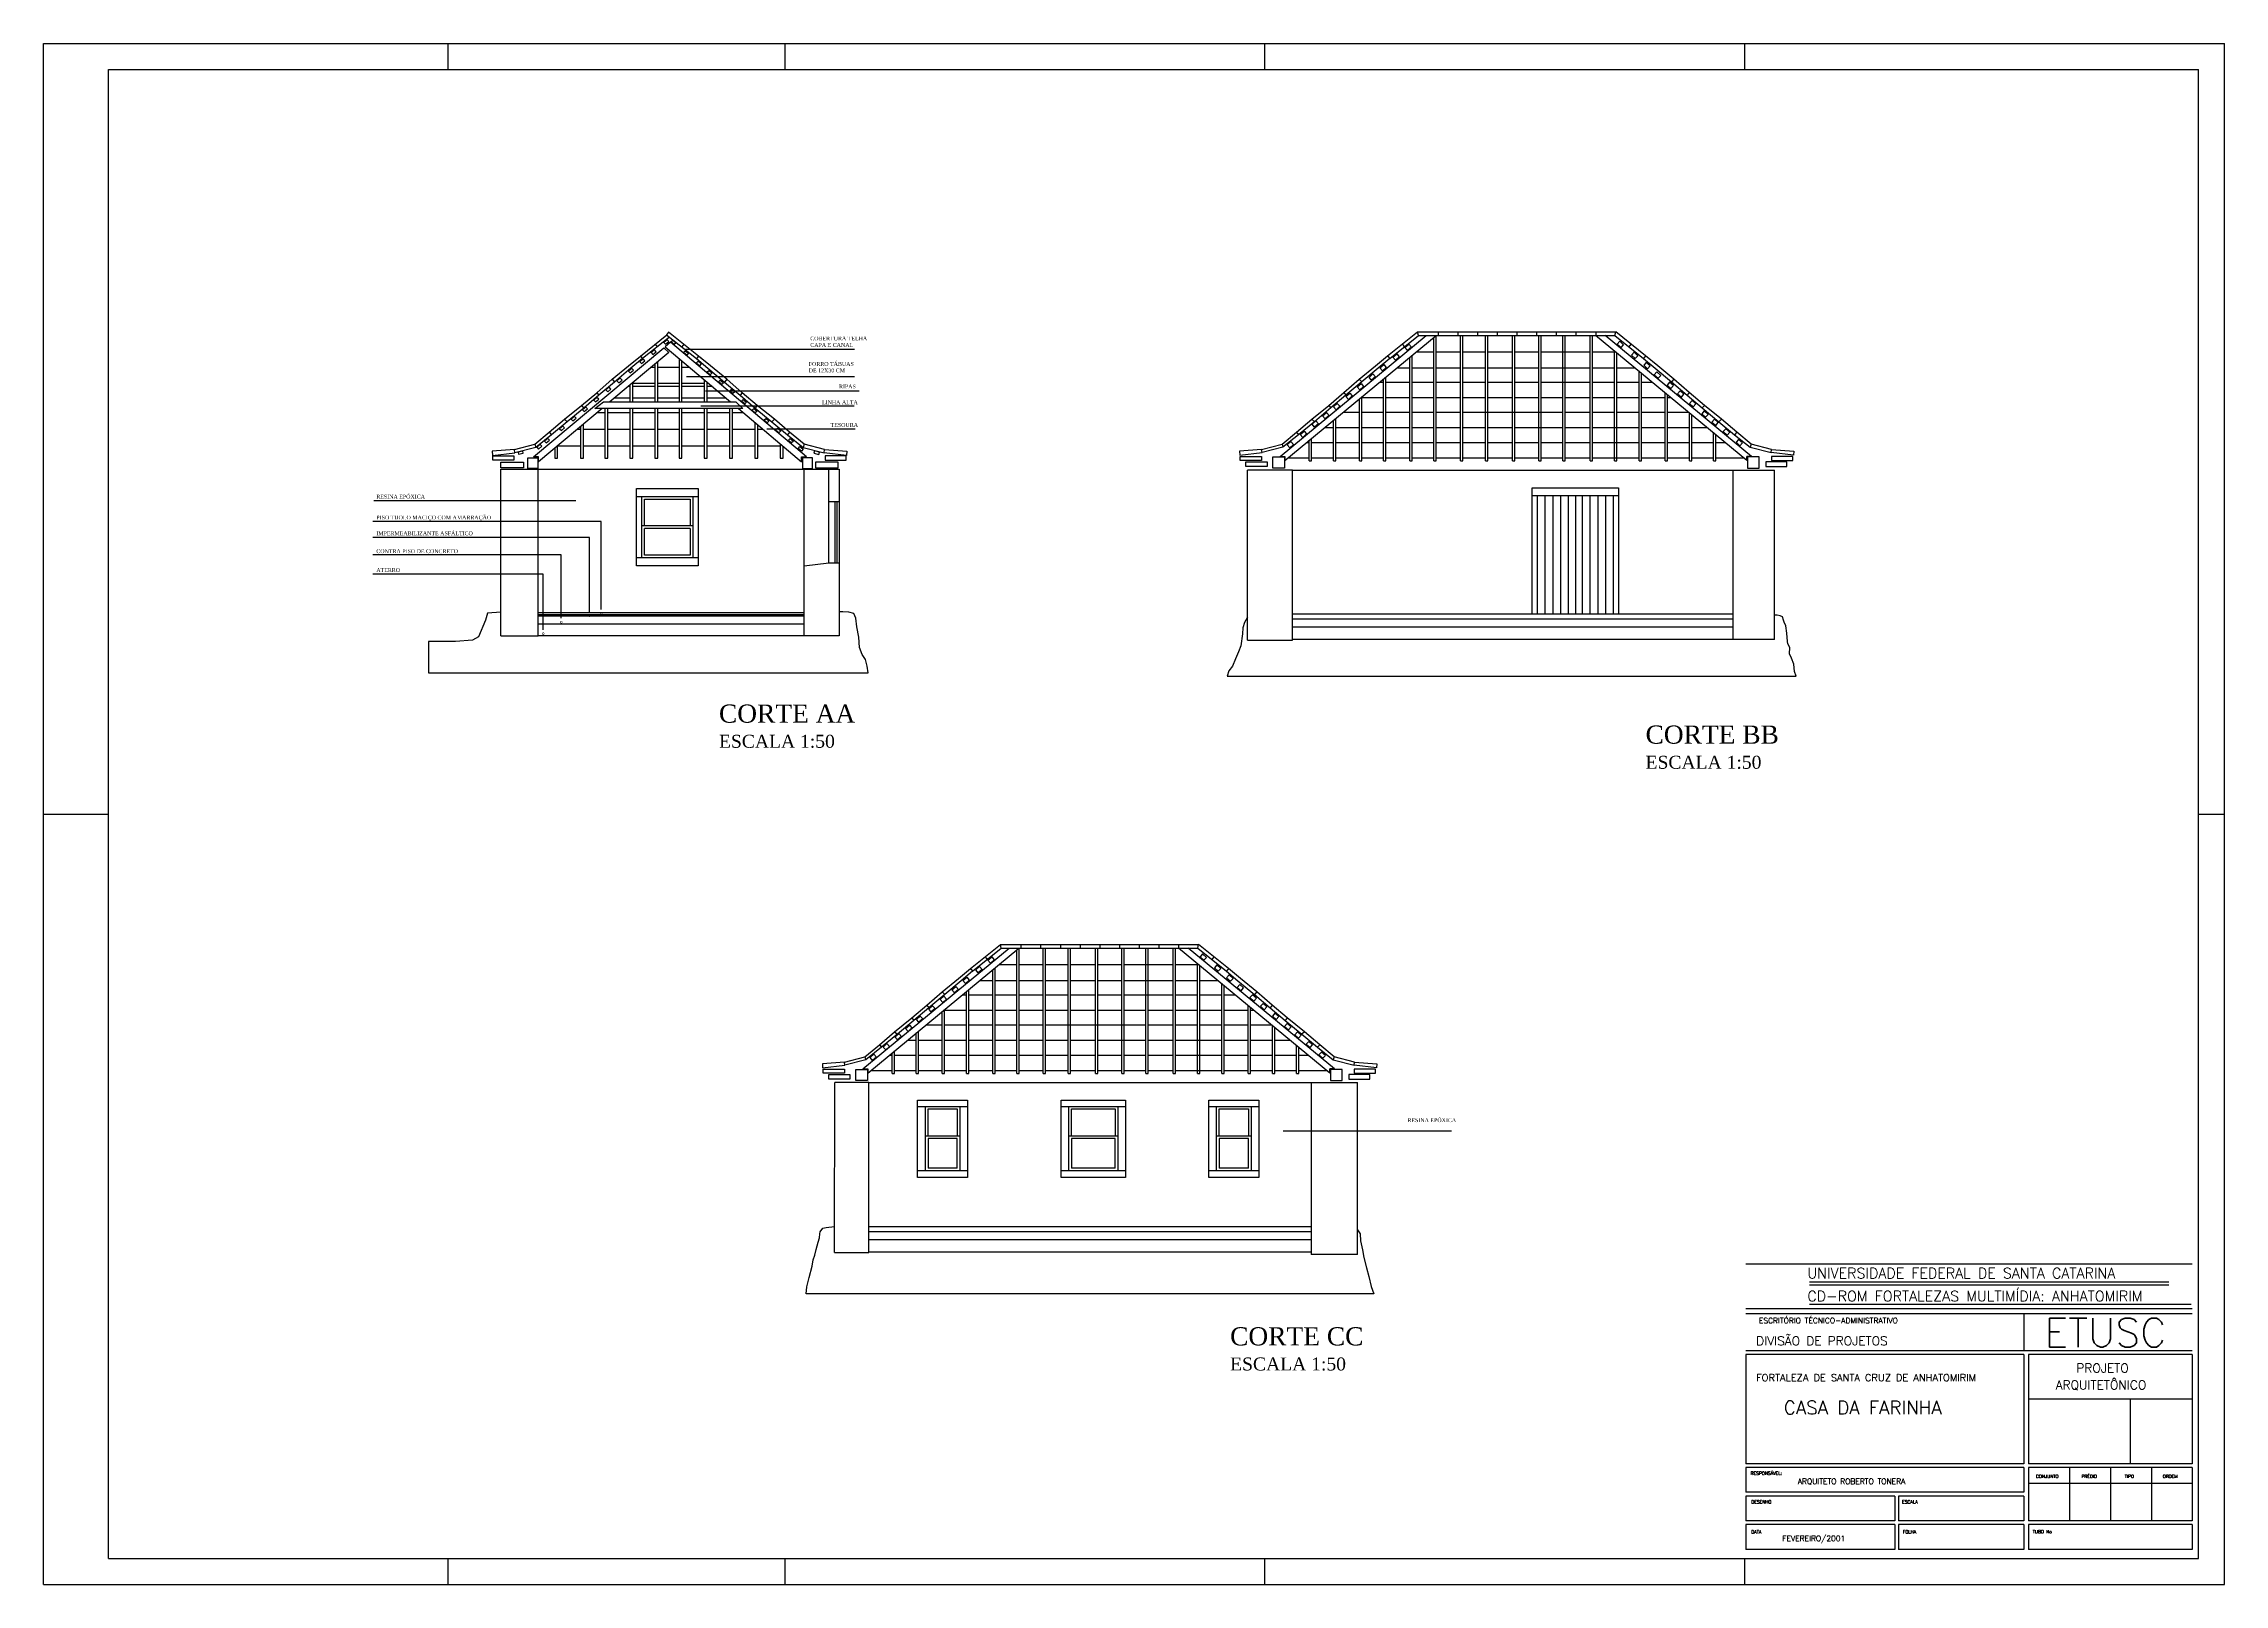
# Model space of a CAD drawing. Extents: x -1236 to 1911, y -280 to 323.
# Drawn here: x -53 to 788, y -271 to 323 of the extents above; entities that cross this region are included whole.
import ezdxf

# ---------------------------------------------------------------- set-up
doc = ezdxf.new("R2010")
doc.units = 0
doc.header["$MEASUREMENT"] = 0
doc.layers.get('0').update_dxf_attribs({"linetype": 'CONTINUOUS'})
for name, color, linetype in [('COBERTURA', 2, 'CONTINUOUS'), ('COTAS', 1, 'CONTINUOUS'), ('ESQUADRIAS', 2, 'CONTINUOUS'), ('MARGEMINT', 6, 'CONTINUOUS'), ('MARGEMTEXT', 1, 'CONTINUOUS'), ('MARGEXT', 2, 'CONTINUOUS'), ('MARGINT', 6, 'CONTINUOUS'), ('PAREDE', 1, 'CONTINUOUS'), ('PISO', 1, 'CONTINUOUS'), ('TEXT1', 3, 'CONTINUOUS'), ('TEXT2', 6, 'CONTINUOUS'), ('TEXTOS', 3, 'CONTINUOUS')]:
    doc.layers.add(name, color=color, linetype=linetype)
doc.styles.add('ROMANS', font='romans')
doc.dimstyles.get("Standard").update_dxf_attribs({"dimtxt": 0.18, "dimasz": 0.18, "dimexe": 0.18, "dimexo": 0.0625, "dimgap": 0.09, "dimtad": 0, "dimtih": 1, "dimtoh": 1, "dimdec": 4, "dimzin": 0, "dimtxsty": 'STANDARD', "dimcen": 0.09, "dimazin": 3, "dimtfac": 1, "dimtdec": 4, "dimtofl": 0, "dimtmove": 0, "dimatfit": 3, "dimtolj": 1, "dimtzin": 0})

# ---------------------------------------------------------------- blocks, each defined once
blk = doc.blocks.new('_DOTSMALL')
at = {"color": 0, "linetype": 'BYBLOCK', "const_width": 0.5}
blk.add_lwpolyline([(-0.0625, 0, 1), (0.0625, 0, 1)], format="xyb", close=True, dxfattribs=at)

msp = doc.modelspace()

# ---------------------------------------------------------------- linework, layer by layer
at = {"layer": 'COBERTURA', "color": 2}
for p, q in [((177.134163, 202.561327), (187.314985, 210.69496)), ((188.014679, 211.794922), (187.204398, 210.78356)), ((187.204398, 210.78356), (198.733355, 201.546808)), ((199.572316, 202.561327), (188.014679, 211.794922)), ((423.824208, 163.880229), (480.218642, 210.444932)), ((425.661272, 162.284689), (483.988063, 210.444932)), ((465.287315, 202.611337), (476.844952, 211.844932)), ((603.815023, 162.284689), (545.488232, 210.444932)), ((605.652087, 163.880229), (549.257653, 210.444932)), ((564.814952, 202.611337), (553.257315, 211.844932)), ((188.35324, 209.863132), (177.973125, 201.546808)), ((182.786318, 207.07693), (183.603115, 206.057435)), ((193.920162, 207.07693), (193.103364, 206.057435)), ((470.939469, 207.12694), (471.756267, 206.107445)), ((559.162798, 207.12694), (558.346, 206.107445)), ((142.002085, 173.146638), (147.86581, 178.159511)), ((148.925556, 177.189102), (142.841046, 172.176229)), ((147.86581, 178.159511), (154.489205, 183.496759)), ((147.86581, 178.159511), (148.925556, 177.189102)), ((155.284012, 182.482243), (148.925556, 177.189102)), ((154.489205, 183.496759), (155.284012, 182.482243)), ((159.609251, 182.309631), (162.942324, 184.878155)), ((216.652407, 182.309631), (159.609251, 182.309631)), ((162.942324, 184.878155), (213.985947, 184.878155)), ((213.985947, 184.878155), (216.652407, 182.309631)), ((222.217274, 183.496759), (221.422467, 182.482243)), ((221.422467, 182.482243), (227.780923, 177.189102)), ((228.84067, 178.159511), (222.217274, 183.496759)), ((228.84067, 178.159511), (227.780923, 177.189102)), ((227.780923, 177.189102), (233.865433, 172.176229)), ((234.704395, 173.146638), (228.84067, 178.159511)), ((430.155236, 173.196648), (436.018961, 178.209522)), ((437.078708, 177.239112), (430.994198, 172.226239)), ((436.018961, 178.209522), (442.642357, 183.54677)), ((436.018961, 178.209522), (437.078708, 177.239112)), ((443.437164, 182.532254), (437.078708, 177.239112)), ((442.642357, 183.54677), (443.437164, 182.532254)), ((587.45991, 183.54677), (586.665103, 182.532254)), ((586.665103, 182.532254), (593.023559, 177.239112)), ((594.083306, 178.209522), (587.45991, 183.54677)), ((594.083306, 178.209522), (593.023559, 177.239112)), ((593.023559, 177.239112), (599.108069, 172.226239)), ((599.94703, 173.196648), (594.083306, 178.209522)), ((128.578681, 166.486103), (136.438436, 168.559249)), ((136.438436, 168.559249), (142.002085, 173.146638)), ((136.438436, 168.559249), (136.791685, 167.324182)), ((142.841046, 172.176229), (136.791685, 167.324182)), ((142.002085, 173.146638), (142.841046, 172.176229)), ((234.704395, 173.146638), (233.865433, 172.176229)), ((233.865433, 172.176229), (239.914795, 167.324182)), ((240.268044, 168.559249), (234.704395, 173.146638)), ((240.268044, 168.559249), (239.914795, 167.324182)), ((248.127799, 166.486103), (240.268044, 168.559249)), ((416.731832, 166.536113), (424.591587, 168.609259)), ((424.591587, 168.609259), (430.155236, 173.196648)), ((424.591587, 168.609259), (424.944836, 167.374192)), ((430.994198, 172.226239), (424.944836, 167.374192)), ((430.155236, 173.196648), (430.994198, 172.226239)), ((599.94703, 173.196648), (599.108069, 172.226239)), ((599.108069, 172.226239), (605.157431, 167.374192)), ((605.51068, 168.609259), (599.94703, 173.196648)), ((605.51068, 168.609259), (605.157431, 167.374192)), ((613.370435, 166.536113), (605.51068, 168.609259)), ((128.578681, 166.486103), (120.012428, 165.868568)), ((120.012428, 165.868568), (120.100737, 164.236517)), ((120.100737, 164.236517), (128.711144, 165.295146)), ((128.711144, 165.295146), (128.578681, 166.486103)), ((136.791685, 167.324182), (128.711144, 165.295146)), ((239.914795, 167.324182), (247.995335, 165.295146)), ((247.995335, 165.295146), (248.127799, 166.486103)), ((256.605742, 164.236517), (247.995335, 165.295146)), ((248.127799, 166.486103), (256.694052, 165.868568)), ((256.694052, 165.868568), (256.605742, 164.236517)), ((416.731832, 166.536113), (408.165579, 165.918578)), ((408.165579, 165.918578), (408.253889, 164.286527)), ((408.253889, 164.286527), (416.864296, 165.345157)), ((416.864296, 165.345157), (416.731832, 166.536113)), ((424.944836, 167.374192), (416.864296, 165.345157)), ((423.824208, 163.880229), (425.661272, 163.880229)), ((425.661272, 163.880229), (425.661272, 162.284689)), ((603.815023, 162.284689), (603.815023, 163.880229)), ((605.652087, 163.880229), (603.815023, 163.880229)), ((605.157431, 167.374192), (613.237971, 165.345157)), ((613.237971, 165.345157), (613.370435, 166.536113)), ((621.848378, 164.286527), (613.237971, 165.345157)), ((613.370435, 166.536113), (621.936688, 165.918578)), ((621.936688, 165.918578), (621.848378, 164.286527)), ((304.441746, -33.570744), (315.999383, -24.337149)), ((403.969383, -33.570744), (392.411746, -24.337149)), ((262.978639, -72.301852), (319.373073, -25.737149)), ((264.815703, -73.897392), (323.142494, -25.737149)), ((310.0939, -29.055141), (310.910698, -30.074636)), ((442.969454, -73.897392), (384.642663, -25.737149)), ((444.806518, -72.301852), (388.412084, -25.737149)), ((398.317229, -29.055141), (397.500431, -30.074636)), ((269.309668, -62.985433), (275.173392, -57.972559)), ((275.173392, -57.972559), (281.796788, -52.635311)), ((275.173392, -57.972559), (276.233139, -58.942969)), ((282.591595, -53.649827), (276.233139, -58.942969)), ((281.796788, -52.635311), (282.591595, -53.649827)), ((426.614341, -52.635311), (425.819534, -53.649827)), ((425.819534, -53.649827), (432.17799, -58.942969)), ((433.237737, -57.972559), (426.614341, -52.635311)), ((433.237737, -57.972559), (432.17799, -58.942969)), ((439.101462, -62.985433), (433.237737, -57.972559)), ((263.746018, -67.572822), (269.309668, -62.985433)), ((270.148629, -63.955842), (264.099267, -68.807889)), ((269.309668, -62.985433), (270.148629, -63.955842)), ((276.233139, -58.942969), (270.148629, -63.955842)), ((432.17799, -58.942969), (438.2625, -63.955842)), ((439.101462, -62.985433), (438.2625, -63.955842)), ((438.2625, -63.955842), (444.311862, -68.807889)), ((444.665111, -67.572822), (439.101462, -62.985433)), ((255.886263, -69.645968), (247.32001, -70.263503)), ((247.32001, -70.263503), (247.40832, -71.895554)), ((247.40832, -71.895554), (256.018727, -70.836925)), ((255.886263, -69.645968), (263.746018, -67.572822)), ((256.018727, -70.836925), (255.886263, -69.645968)), ((264.099267, -68.807889), (256.018727, -70.836925)), ((262.978639, -72.301852), (264.815703, -72.301852)), ((263.746018, -67.572822), (264.099267, -68.807889)), ((264.815703, -72.301852), (264.815703, -73.897392)), ((444.806518, -72.301852), (442.969454, -72.301852)), ((442.969454, -73.897392), (442.969454, -72.301852)), ((444.665111, -67.572822), (444.311862, -68.807889)), ((444.311862, -68.807889), (452.392402, -70.836925)), ((452.524866, -69.645968), (444.665111, -67.572822)), ((452.392402, -70.836925), (452.524866, -69.645968)), ((461.002809, -71.895554), (452.392402, -70.836925)), ((452.524866, -69.645968), (461.091119, -70.263503)), ((461.091119, -70.263503), (461.002809, -71.895554))]:
    msp.add_line(p, q, dxfattribs=at)
at = {"layer": 'COBERTURA', "color": 1}
for p, q in [((200.517292, 201.788161), (200.517292, 201.937066)), ((182.729751, 199.38251), (182.729751, 184.878155)), ((183.838028, 184.878155), (183.838028, 200.310847)), ((192.035194, 201.638543), (192.035194, 184.878155)), ((193.143471, 184.878155), (193.143471, 200.703643)), ((201.504878, 200.980132), (201.504878, 201.131003)), ((173.058034, 191.281096), (173.058034, 184.878155)), ((174.166311, 184.878155), (174.166311, 192.209432)), ((201.797301, 193.403603), (201.797301, 184.878155)), ((202.905577, 184.878155), (202.905577, 192.468703)), ((211.5095, 185.210762), (211.5095, 184.878155)), ((163.454217, 182.309631), (163.454217, 163.148074)), ((164.562494, 163.148074), (164.562494, 182.309631)), ((173.058034, 182.309631), (173.058034, 163.148074)), ((174.166311, 163.148074), (174.166311, 182.309631)), ((182.729751, 182.309631), (182.729751, 163.148074)), ((183.838028, 163.148074), (183.838028, 182.309631)), ((192.035194, 182.309631), (192.035194, 163.148074)), ((193.143471, 163.148074), (193.143471, 182.309631)), ((201.797301, 182.309631), (201.797301, 163.148074)), ((202.905577, 163.148074), (202.905577, 182.309631)), ((211.5095, 182.309631), (211.5095, 163.148074)), ((212.617777, 163.148074), (212.617777, 182.309631)), ((221.271606, 176.975822), (221.271606, 163.148074)), ((154.098864, 175.400141), (154.098864, 163.148074)), ((155.20714, 163.148074), (155.20714, 176.328477)), ((222.379883, 163.148074), (222.379883, 176.040922)), ((231.078909, 168.702756), (231.078909, 163.148074)), ((144.114291, 167.036666), (144.114291, 163.148074)), ((144.114291, 163.148074), (145.222568, 163.148074)), ((145.222568, 163.148074), (145.222568, 167.965002)), ((154.098864, 163.148074), (155.20714, 163.148074)), ((163.454217, 163.148074), (164.562494, 163.148074)), ((173.058034, 163.148074), (174.166311, 163.148074)), ((182.729751, 163.148074), (183.838028, 163.148074)), ((192.035194, 163.148074), (193.143471, 163.148074)), ((201.797301, 163.148074), (202.905577, 163.148074)), ((211.5095, 163.148074), (212.617777, 163.148074)), ((221.271606, 163.148074), (222.379883, 163.148074)), ((231.078909, 163.148074), (232.187186, 163.148074)), ((232.187186, 163.148074), (232.187186, 167.767856))]:
    msp.add_line(p, q, dxfattribs=at)
at = {"layer": 'COBERTURA', "color": 2}
for points in [[(466.126276, 201.596818), (477.17015, 210.444932), (552.932117, 210.444932), (563.975991, 201.596818)], [(477.17015, 210.444932), (476.844952, 211.844932)], [(476.844952, 211.844932), (553.257315, 211.844932)], [(484.880077, 210.444932), (484.880077, 211.844932)], [(492.480077, 210.444932), (492.480077, 211.844932)], [(500.080077, 210.444932), (500.080077, 211.844932)], [(507.680077, 210.444932), (507.680077, 211.844932)], [(515.280077, 210.444932), (515.280077, 211.844932)], [(522.880077, 210.444932), (522.880077, 211.844932)], [(530.480077, 210.444932), (530.480077, 211.844932)], [(538.080077, 210.444932), (538.080077, 211.844932)], [(545.680077, 210.444932), (545.680077, 211.844932)], [(552.932117, 210.444932), (553.280077, 211.844932)], [(172.497791, 198.76791), (177.134163, 202.561327), (177.973125, 201.546808), (173.513377, 197.841611)], [(204.208689, 198.76791), (199.572316, 202.561327), (198.733355, 201.546808), (203.193103, 197.841611)], [(460.650942, 198.81792), (465.287315, 202.611337), (466.126276, 201.596818), (461.666528, 197.891621)], [(569.451325, 198.81792), (564.814952, 202.611337), (563.975991, 201.596818), (568.435738, 197.891621)], [(160.295025, 188.422941), (166.211917, 193.627862), (167.183348, 192.525126), (161.089832, 187.408425)], [(166.211917, 193.627862), (172.497791, 198.76791)], [(173.513377, 197.841611), (167.183348, 192.525126)], [(203.193103, 197.841611), (209.523131, 192.525126)], [(210.494563, 193.627862), (204.208689, 198.76791)], [(216.411455, 188.422941), (210.494563, 193.627862), (209.523131, 192.525126), (215.616648, 187.408425)], [(448.448176, 188.472952), (454.365069, 193.677873), (455.3365, 192.575136), (449.242983, 187.458436)], [(454.365069, 193.677873), (460.650942, 198.81792)], [(461.666528, 197.891621), (455.3365, 192.575136)], [(568.435738, 197.891621), (574.765767, 192.575136)], [(575.737198, 193.677873), (569.451325, 198.81792)], [(581.65409, 188.472952), (575.737198, 193.677873), (574.765767, 192.575136), (580.859283, 187.458436)], [(154.489205, 183.496759), (160.295025, 188.422941), (161.089832, 187.408425), (155.284012, 182.482243)], [(222.217274, 183.496759), (216.411455, 188.422941), (215.616648, 187.408425), (221.422467, 182.482243)], [(442.642357, 183.54677), (448.448176, 188.472952), (449.242983, 187.458436), (443.437164, 182.532254)], [(587.45991, 183.54677), (581.65409, 188.472952), (580.859283, 187.458436), (586.665103, 182.532254)], [(428.679891, 158.614702), (614.480615, 158.614702), (614.480615, 158.614702)], [(315.999383, -24.337149), (392.411746, -24.337149)], [(316.324581, -25.737149), (315.999383, -24.337149)], [(324.034508, -25.737149), (324.034508, -24.337149)], [(331.634508, -25.737149), (331.634508, -24.337149)], [(339.234508, -25.737149), (339.234508, -24.337149)], [(346.834508, -25.737149), (346.834508, -24.337149)], [(354.434508, -25.737149), (354.434508, -24.337149)], [(362.034508, -25.737149), (362.034508, -24.337149)], [(369.634508, -25.737149), (369.634508, -24.337149)], [(377.234508, -25.737149), (377.234508, -24.337149)], [(384.834508, -25.737149), (384.834508, -24.337149)], [(392.086548, -25.737149), (392.434508, -24.337149)], [(299.805373, -37.364161), (304.441746, -33.570744), (305.280707, -34.585263), (300.82096, -38.29046)], [(305.280707, -34.585263), (316.324581, -25.737149), (392.086548, -25.737149), (403.130422, -34.585263)], [(408.605756, -37.364161), (403.969383, -33.570744), (403.130422, -34.585263), (407.59017, -38.29046)], [(293.5195, -42.504208), (299.805373, -37.364161)], [(300.82096, -38.29046), (294.490931, -43.606945)], [(407.59017, -38.29046), (413.920198, -43.606945)], [(414.891629, -42.504208), (408.605756, -37.364161)], [(281.796788, -52.635311), (287.602608, -47.709129), (288.397415, -48.723645), (282.591595, -53.649827)], [(287.602608, -47.709129), (293.5195, -42.504208), (294.490931, -43.606945), (288.397415, -48.723645)], [(420.808522, -47.709129), (414.891629, -42.504208), (413.920198, -43.606945), (420.013715, -48.723645)], [(426.614341, -52.635311), (420.808522, -47.709129), (420.013715, -48.723645), (425.819534, -53.649827)]]:
    msp.add_lwpolyline(points, dxfattribs=at)
at = {"layer": 'COBERTURA', "color": 1}
for points in [[(484.038869, 162.165013), (484.038869, 210.444932)], [(493.377744, 162.165013), (493.377744, 210.444932)], [(494.277744, 162.165013), (494.277744, 210.444932)], [(502.989752, 162.165013), (502.989752, 210.444932)], [(503.889752, 162.165013), (503.889752, 210.444932)], [(513.437325, 162.165013), (513.437325, 210.444932)], [(514.337325, 162.165013), (514.337325, 210.444932)], [(523.623959, 162.165013), (523.623959, 210.444932)], [(524.523959, 162.165013), (524.523959, 210.444932)], [(532.922529, 162.165013), (532.922529, 210.444932)], [(533.822529, 162.165013), (533.822529, 210.444932)], [(543.406749, 162.165013), (543.406749, 210.444932)], [(544.306749, 162.165013), (544.306749, 210.444932)], [(181.246849, 203.877057), (181.936756, 203.196073), (183.194863, 204.235678), (182.520062, 204.898282), (181.246849, 203.877057)], [(186.157688, 207.77372), (186.847595, 207.092736), (188.105702, 208.132341), (187.430901, 208.794945), (186.157688, 207.77372)], [(190.888587, 207.636189), (190.19868, 206.955206), (188.940573, 207.994811), (189.615374, 208.657415), (190.888587, 207.636189)], [(195.707633, 203.601996), (195.017726, 202.921013), (193.75962, 203.960618), (194.43442, 204.623222), (195.707633, 203.601996)], [(473.845756, 162.165013), (473.845756, 202.070461)], [(474.745756, 162.165013), (474.745756, 202.813588)], [(476.401953, 204.181106), (483.138869, 204.181106)], [(483.138869, 162.165013), (483.138869, 209.743755)], [(484.038869, 204.181106), (493.377744, 204.181106)], [(494.277744, 204.181106), (502.989752, 204.181106)], [(503.889752, 204.181106), (513.437325, 204.181106)], [(514.337325, 204.181106), (523.623959, 204.181106)], [(524.523959, 204.181106), (543.406749, 204.181106)], [(544.306749, 204.181106), (553.074342, 204.181106)], [(552.809798, 162.165013), (552.809798, 204.399538)], [(553.709798, 162.165013), (553.709798, 203.656411)], [(168.104882, 192.947384), (168.79479, 192.266401), (170.052896, 193.306006), (169.378095, 193.96861), (168.104882, 192.947384)], [(172.510868, 196.706517), (173.200775, 196.025534), (174.458882, 197.065139), (173.784081, 197.727743), (172.510868, 196.706517)], [(176.870957, 200.328122), (177.560864, 199.647139), (178.81897, 200.686743), (178.14417, 201.349348), (176.870957, 200.328122)], [(200.639546, 199.502578), (199.949639, 198.821595), (198.691532, 199.8612), (199.366333, 200.523804), (200.639546, 199.502578)], [(204.770159, 196.018504), (204.080252, 195.33752), (202.822145, 196.377125), (203.496946, 197.03973), (204.770159, 196.018504)], [(463.711359, 162.165013), (463.711359, 193.702523)], [(464.611359, 162.165013), (464.611359, 194.44565)], [(468.981244, 198.05385), (473.845756, 198.05385)], [(474.745756, 198.05385), (483.138869, 198.05385)], [(484.038869, 198.05385), (493.377744, 198.05385)], [(494.277744, 198.05385), (502.989752, 198.05385)], [(503.889752, 198.05385), (513.437325, 198.05385)], [(514.337325, 198.05385), (523.623959, 198.05385)], [(524.523959, 198.05385), (543.406749, 198.05385)], [(544.306749, 198.05385), (552.809798, 198.05385)], [(553.709798, 198.05385), (560.495051, 198.05385)], [(562.254432, 162.165013), (562.254432, 196.601135)], [(563.154432, 162.165013), (563.154432, 195.858008)], [(159.124657, 185.540072), (159.814564, 184.859088), (161.072671, 185.898693), (160.39787, 186.561298), (159.124657, 185.540072)], [(163.851914, 189.482576), (164.541821, 188.801593), (165.799927, 189.841198), (165.125127, 190.503802), (163.851914, 189.482576)], [(209.176144, 192.259371), (208.486237, 191.578387), (207.22813, 192.617992), (207.902931, 193.280597), (209.176144, 192.259371)], [(213.536233, 188.775296), (212.846326, 188.094313), (211.588219, 189.133917), (212.26302, 189.796522), (213.536233, 188.775296)], [(218.103266, 184.789877), (217.413359, 184.108893), (216.155252, 185.148498), (216.830053, 185.811103), (218.103266, 184.789877)], [(454.412789, 162.165013), (454.412789, 186.024723)], [(455.045967, 186.547536), (463.711359, 186.547536)], [(455.312789, 162.165013), (455.312789, 186.76785)], [(462.183549, 192.441015), (463.711359, 192.441015)], [(464.611359, 192.441015), (473.845756, 192.441015)], [(464.611359, 186.547536), (473.845756, 186.547536)], [(474.745756, 192.441015), (483.138869, 192.441015)], [(474.745756, 186.547536), (483.138869, 186.547536)], [(484.038869, 192.441015), (493.377744, 192.441015)], [(484.038869, 186.547536), (493.377744, 186.547536)], [(494.277744, 192.441015), (502.989752, 192.441015)], [(494.277744, 186.547536), (502.989752, 186.547536)], [(503.889752, 192.441015), (513.437325, 192.441015)], [(503.889752, 186.547536), (513.437325, 186.547536)], [(514.337325, 192.441015), (523.623959, 192.441015)], [(514.337325, 186.547536), (523.623959, 186.547536)], [(524.523959, 192.441015), (543.406749, 192.441015)], [(524.523959, 186.547536), (532.922529, 186.547536)], [(533.822529, 186.547536), (543.406749, 186.547536)], [(544.306749, 192.441015), (552.809798, 192.441015)], [(544.306749, 186.547536), (552.809798, 186.547536)], [(553.709798, 192.441015), (562.254432, 192.441015)], [(553.709798, 186.547536), (562.254432, 186.547536)], [(563.154432, 192.441015), (567.292746, 192.441015)], [(563.154432, 186.547536), (572.33659, 186.547536)], [(572.33659, 162.165013), (572.33659, 188.276329)], [(573.23659, 162.165013), (573.23659, 187.533202)], [(573.23659, 186.547536), (574.430328, 186.547536)], [(150.43721, 178.255293), (151.127117, 177.57431), (152.385224, 178.613914), (151.710423, 179.276519), (150.43721, 178.255293)], [(154.810464, 181.872624), (155.500371, 181.19164), (156.758478, 182.231245), (156.083677, 182.89385), (154.810464, 181.872624)], [(222.142086, 181.305802), (221.452179, 180.624819), (220.194073, 181.664423), (220.868873, 182.327028), (222.142086, 181.305802)], [(226.731654, 177.500826), (226.041747, 176.819842), (224.78364, 177.859447), (225.458441, 178.522052), (226.731654, 177.500826)], [(444.398721, 162.165013), (444.398721, 177.75614)], [(445.298721, 162.165013), (445.298721, 178.499267)], [(448.153359, 180.856332), (454.412789, 180.856332)], [(455.312789, 180.856332), (463.711359, 180.856332)], [(464.611359, 180.856332), (473.845756, 180.856332)], [(474.745756, 180.856332), (483.138869, 180.856332)], [(484.038869, 180.856332), (493.377744, 180.856332)], [(494.277744, 180.856332), (532.922529, 180.856332)], [(533.822529, 180.856332), (543.406749, 180.856332)], [(544.306749, 180.856332), (552.809798, 180.856332)], [(553.709798, 180.856332), (562.254432, 180.856332)], [(563.154432, 180.856332), (572.33659, 180.856332)], [(573.23659, 180.856332), (581.322936, 180.856332)], [(581.73964, 162.165013), (581.73964, 180.512262)], [(582.63964, 162.165013), (582.63964, 179.769134)], [(137.173358, 167.390483), (137.863265, 166.709499), (139.121372, 167.749104), (138.446571, 168.411709), (137.173358, 167.390483)], [(140.156578, 169.728479), (140.846485, 169.047496), (142.104591, 170.0871), (141.429791, 170.749705), (140.156578, 169.728479)], [(145.985328, 174.542004), (146.675235, 173.86102), (147.933342, 174.900625), (147.258541, 175.563229), (145.985328, 174.542004)], [(231.252652, 173.668782), (230.562745, 172.987798), (229.304638, 174.027403), (229.979439, 174.690008), (231.252652, 173.668782)], [(236.163488, 169.77212), (235.473581, 169.091137), (234.215474, 170.130742), (234.890275, 170.793346), (236.163488, 169.77212)], [(434.048138, 169.209697), (435.100151, 169.209697)], [(435.100151, 162.165013), (435.100151, 170.07834)], [(436.000151, 162.165013), (436.000151, 170.821467)], [(436.000151, 169.209697), (444.398721, 169.209697)], [(441.015778, 174.962855), (444.398721, 174.962855)], [(445.298721, 174.962855), (454.412789, 174.962855)], [(445.298721, 169.209697), (454.412789, 169.209697)], [(455.312789, 174.962855), (463.711359, 174.962855)], [(455.312789, 169.209697), (463.711359, 169.209697)], [(464.611359, 174.962855), (473.845756, 174.962855)], [(464.611359, 169.209697), (473.845756, 169.209697)], [(474.745756, 174.962855), (483.138869, 174.962855)], [(474.745756, 169.209697), (483.138869, 169.209697)], [(484.038869, 174.962855), (493.377744, 174.962855)], [(484.038869, 169.209697), (493.377744, 169.209697)], [(494.277744, 174.962855), (502.989752, 174.962855)], [(494.277744, 169.209697), (502.989752, 169.209697)], [(503.889752, 174.962855), (513.437325, 174.962855)], [(503.889752, 169.209697), (513.437325, 169.209697)], [(514.337325, 174.962855), (532.922529, 174.962855)], [(514.337325, 169.209697), (523.623959, 169.209697)], [(524.523959, 169.209697), (532.922529, 169.209697)], [(533.822529, 174.962855), (543.406749, 174.962855)], [(533.822529, 169.209697), (543.406749, 169.209697)], [(544.306749, 174.962855), (562.254432, 174.962855)], [(544.306749, 169.209697), (562.254432, 169.209697)], [(563.154432, 174.962855), (572.33659, 174.962855)], [(563.154432, 169.209697), (572.33659, 169.209697)], [(573.23659, 174.962855), (581.73964, 174.962855)], [(573.23659, 169.209697), (581.73964, 169.209697)], [(582.63964, 174.962855), (588.460517, 174.962855)], [(582.63964, 169.209697), (590.959721, 169.209697)], [(590.959721, 162.165013), (590.959721, 172.89927)], [(591.859721, 162.165013), (591.859721, 172.156143)], [(591.859721, 169.209697), (595.428157, 169.209697)], [(130.049399, 165.471089), (130.190006, 164.72206), (131.87726, 165.04976), (131.783523, 165.89242), (130.049399, 165.471089)], [(239.926933, 166.608947), (239.237026, 165.927964), (237.97892, 166.967569), (238.65372, 167.630173), (239.926933, 166.608947)], [(244.349407, 166.048552), (244.075617, 165.05502), (245.911443, 164.550747), (246.186818, 165.559295), (244.349407, 166.048552)], [(426.910558, 163.31622), (435.100151, 163.31622)], [(436.000151, 163.31622), (444.398721, 163.31622)], [(445.298721, 163.31622), (454.412789, 163.31622)], [(455.312789, 163.31622), (463.711359, 163.31622)], [(464.611359, 163.31622), (473.845756, 163.31622)], [(474.745756, 163.31622), (483.138869, 163.31622)], [(484.038869, 163.31622), (493.377744, 163.31622)], [(494.277744, 163.31622), (502.989752, 163.31622)], [(503.889752, 163.31622), (513.437325, 163.31622)], [(514.337325, 163.31622), (523.623959, 163.31622)], [(524.523959, 163.31622), (532.922529, 163.31622)], [(533.822529, 163.31622), (543.406749, 163.31622)], [(544.306749, 163.31622), (562.254432, 163.31622)], [(563.154432, 163.31622), (572.33659, 163.31622)], [(573.23659, 163.31622), (581.73964, 163.31622)], [(582.63964, 163.31622), (590.959721, 163.31622)], [(591.859721, 163.31622), (602.565737, 163.31622)], [(313.900187, -74.017068), (313.900187, -33.368493)], [(315.556385, -32.000975), (322.2933, -32.000975)], [(322.2933, -74.017068), (322.2933, -26.438326)], [(323.1933, -74.017068), (323.1933, -25.737149)], [(323.1933, -32.000975), (332.532175, -32.000975)], [(332.532175, -74.017068), (332.532175, -25.737149)], [(333.432175, -74.017068), (333.432175, -25.737149)], [(333.432175, -32.000975), (342.144183, -32.000975)], [(342.144183, -74.017068), (342.144183, -25.737149)], [(343.044183, -74.017068), (343.044183, -25.737149)], [(343.044183, -32.000975), (352.591756, -32.000975)], [(352.591756, -74.017068), (352.591756, -25.737149)], [(353.491756, -74.017068), (353.491756, -25.737149)], [(353.491756, -32.000975), (362.77839, -32.000975)], [(362.77839, -74.017068), (362.77839, -25.737149)], [(363.67839, -74.017068), (363.67839, -25.737149)], [(363.67839, -32.000975), (382.56118, -32.000975)], [(372.076961, -74.017068), (372.076961, -25.737149)], [(372.976961, -74.017068), (372.976961, -25.737149)], [(382.56118, -74.017068), (382.56118, -25.737149)], [(383.46118, -74.017068), (383.46118, -25.737149)], [(383.46118, -32.000975), (392.228773, -32.000975)], [(391.964229, -74.017068), (391.964229, -31.782543)], [(392.864229, -74.017068), (392.864229, -32.52567)], [(303.76579, -74.017068), (303.76579, -41.736431)], [(308.135675, -38.128231), (313.000187, -38.128231)], [(313.000187, -74.017068), (313.000187, -34.11162)], [(313.900187, -38.128231), (322.2933, -38.128231)], [(323.1933, -38.128231), (332.532175, -38.128231)], [(333.432175, -38.128231), (342.144183, -38.128231)], [(343.044183, -38.128231), (352.591756, -38.128231)], [(353.491756, -38.128231), (362.77839, -38.128231)], [(363.67839, -38.128231), (382.56118, -38.128231)], [(383.46118, -38.128231), (391.964229, -38.128231)], [(392.864229, -38.128231), (399.649482, -38.128231)], [(401.408863, -74.017068), (401.408863, -39.580946)], [(402.308863, -74.017068), (402.308863, -40.324073)], [(293.56722, -74.017068), (293.56722, -50.157358)], [(294.200398, -49.634545), (302.86579, -49.634545)], [(294.46722, -74.017068), (294.46722, -49.414231)], [(301.337981, -43.741066), (302.86579, -43.741066)], [(302.86579, -74.017068), (302.86579, -42.479558)], [(303.76579, -43.741066), (313.000187, -43.741066)], [(303.76579, -49.634545), (313.000187, -49.634545)], [(313.900187, -43.741066), (322.2933, -43.741066)], [(313.900187, -49.634545), (322.2933, -49.634545)], [(323.1933, -43.741066), (332.532175, -43.741066)], [(323.1933, -49.634545), (332.532175, -49.634545)], [(333.432175, -43.741066), (342.144183, -43.741066)], [(333.432175, -49.634545), (342.144183, -49.634545)], [(343.044183, -43.741066), (352.591756, -43.741066)], [(343.044183, -49.634545), (352.591756, -49.634545)], [(353.491756, -43.741066), (362.77839, -43.741066)], [(353.491756, -49.634545), (362.77839, -49.634545)], [(363.67839, -43.741066), (382.56118, -43.741066)], [(363.67839, -49.634545), (372.076961, -49.634545)], [(372.976961, -49.634545), (382.56118, -49.634545)], [(383.46118, -43.741066), (391.964229, -43.741066)], [(383.46118, -49.634545), (391.964229, -49.634545)], [(392.864229, -43.741066), (401.408863, -43.741066)], [(392.864229, -49.634545), (401.408863, -49.634545)], [(402.308863, -43.741066), (406.447177, -43.741066)], [(402.308863, -49.634545), (411.491022, -49.634545)], [(411.491022, -74.017068), (411.491022, -47.905752)], [(412.391022, -74.017068), (412.391022, -48.648879)], [(412.391022, -49.634545), (413.58476, -49.634545)], [(283.553152, -74.017068), (283.553152, -58.425941)], [(284.453152, -74.017068), (284.453152, -57.682814)], [(287.30779, -55.325749), (293.56722, -55.325749)], [(294.46722, -55.325749), (302.86579, -55.325749)], [(303.76579, -55.325749), (313.000187, -55.325749)], [(313.900187, -55.325749), (322.2933, -55.325749)], [(323.1933, -55.325749), (332.532175, -55.325749)], [(333.432175, -55.325749), (372.076961, -55.325749)], [(372.976961, -55.325749), (382.56118, -55.325749)], [(383.46118, -55.325749), (391.964229, -55.325749)], [(392.864229, -55.325749), (401.408863, -55.325749)], [(402.308863, -55.325749), (411.491022, -55.325749)], [(412.391022, -55.325749), (420.477367, -55.325749)], [(420.894071, -74.017068), (420.894071, -55.66982)], [(421.794071, -74.017068), (421.794071, -56.412947)], [(273.20257, -66.972384), (274.254582, -66.972384)], [(274.254582, -74.017068), (274.254582, -66.103741)], [(275.154582, -74.017068), (275.154582, -65.360614)], [(275.154582, -66.972384), (283.553152, -66.972384)], [(280.170209, -61.219226), (283.553152, -61.219226)], [(284.453152, -61.219226), (293.56722, -61.219226)], [(284.453152, -66.972384), (293.56722, -66.972384)], [(294.46722, -61.219226), (302.86579, -61.219226)], [(294.46722, -66.972384), (302.86579, -66.972384)], [(303.76579, -61.219226), (313.000187, -61.219226)], [(303.76579, -66.972384), (313.000187, -66.972384)], [(313.900187, -61.219226), (322.2933, -61.219226)], [(313.900187, -66.972384), (322.2933, -66.972384)], [(323.1933, -61.219226), (332.532175, -61.219226)], [(323.1933, -66.972384), (332.532175, -66.972384)], [(333.432175, -61.219226), (342.144183, -61.219226)], [(333.432175, -66.972384), (342.144183, -66.972384)], [(343.044183, -61.219226), (352.591756, -61.219226)], [(343.044183, -66.972384), (352.591756, -66.972384)], [(353.491756, -61.219226), (372.076961, -61.219226)], [(353.491756, -66.972384), (362.77839, -66.972384)], [(363.67839, -66.972384), (372.076961, -66.972384)], [(372.976961, -61.219226), (382.56118, -61.219226)], [(372.976961, -66.972384), (382.56118, -66.972384)], [(383.46118, -61.219226), (401.408863, -61.219226)], [(383.46118, -66.972384), (401.408863, -66.972384)], [(402.308863, -61.219226), (411.491022, -61.219226)], [(402.308863, -66.972384), (411.491022, -66.972384)], [(412.391022, -61.219226), (420.894071, -61.219226)], [(412.391022, -66.972384), (420.894071, -66.972384)], [(421.794071, -61.219226), (427.614948, -61.219226)], [(421.794071, -66.972384), (430.114152, -66.972384)], [(430.114152, -74.017068), (430.114152, -63.282811)], [(431.014152, -74.017068), (431.014152, -64.025938)], [(431.014152, -66.972384), (434.582588, -66.972384)], [(266.064989, -72.865861), (274.254582, -72.865861)], [(275.154582, -72.865861), (283.553152, -72.865861)], [(284.453152, -72.865861), (293.56722, -72.865861)], [(294.46722, -72.865861), (302.86579, -72.865861)], [(303.76579, -72.865861), (313.000187, -72.865861)], [(313.900187, -72.865861), (322.2933, -72.865861)], [(323.1933, -72.865861), (332.532175, -72.865861)], [(333.432175, -72.865861), (342.144183, -72.865861)], [(343.044183, -72.865861), (352.591756, -72.865861)], [(353.491756, -72.865861), (362.77839, -72.865861)], [(363.67839, -72.865861), (372.076961, -72.865861)], [(372.976961, -72.865861), (382.56118, -72.865861)], [(383.46118, -72.865861), (401.408863, -72.865861)], [(402.308863, -72.865861), (411.491022, -72.865861)], [(412.391022, -72.865861), (420.894071, -72.865861)], [(421.794071, -72.865861), (430.114152, -72.865861)], [(431.014152, -72.865861), (441.720168, -72.865861)]]:
    msp.add_lwpolyline(points, dxfattribs=at)
for points in [[(467.321811, 202.078124), (468.804455, 203.38897), (469.793238, 202.270598), (468.310594, 200.959752)], [(472.00686, 205.830291), (473.489504, 207.141138), (474.478287, 206.022766), (472.995643, 204.71192)], [(556.297366, 206.922167), (554.814722, 208.233014), (553.825939, 207.114642), (555.308583, 205.803796)], [(561.82052, 202.678054), (560.337876, 203.9889), (559.349093, 202.870529), (560.831737, 201.559682)], [(458.134209, 194.340944), (459.616853, 195.651791), (460.605636, 194.533419), (459.122992, 193.222573)], [(462.334599, 197.972074), (463.817243, 199.282921), (464.806026, 198.164549), (463.323382, 196.853702)], [(566.547068, 198.8053), (565.064423, 200.116147), (564.07564, 198.997775), (565.558284, 197.686929)], [(570.608193, 195.114699), (569.125549, 196.425545), (568.136766, 195.307174), (569.61941, 193.996327)], [(449.190624, 186.977611), (450.673268, 188.288457), (451.662051, 187.170085), (450.179407, 185.859239)], [(453.570324, 190.629125), (455.052968, 191.939971), (456.041751, 190.821599), (454.559107, 189.510753)], [(575.547169, 191.188894), (574.064525, 192.49974), (573.075741, 191.381369), (574.558385, 190.070522)], [(579.583324, 187.846655), (578.10068, 189.157501), (577.111896, 188.03913), (578.59454, 186.728283)], [(584.172111, 184.099334), (582.689467, 185.410181), (581.700684, 184.291809), (583.183328, 182.980962)], [(436.173064, 176.270073), (437.655708, 177.58092), (438.644491, 176.462548), (437.161847, 175.151702)], [(440.25229, 179.497743), (441.734934, 180.808589), (442.723717, 179.690218), (441.241073, 178.379371)], [(444.424798, 182.983369), (445.907442, 184.294215), (446.896225, 183.175844), (445.413581, 181.864997)], [(588.898658, 180.067426), (587.416014, 181.378273), (586.427231, 180.259901), (587.909875, 178.949055)], [(592.828599, 176.88434), (591.345955, 178.195186), (590.357172, 177.076815), (591.839816, 175.765968)], [(426.548779, 168.298439), (428.031423, 169.609286), (429.020206, 168.490914), (427.537562, 167.180068)], [(431.597322, 172.333025), (433.079966, 173.643872), (434.068749, 172.5255), (432.586105, 171.214654)], [(597.236501, 173.223792), (595.753857, 174.534639), (594.765074, 173.416267), (596.247718, 172.10542)], [(602.142485, 169.10723), (600.659841, 170.418076), (599.671057, 169.299704), (601.153701, 167.988858)], [(306.476242, -34.103957), (307.958886, -32.793111), (308.947669, -33.911483), (307.465025, -35.222329)], [(311.161291, -30.35179), (312.643935, -29.040943), (313.632718, -30.159315), (312.150074, -31.470161)], [(395.451798, -29.259914), (393.969154, -27.949067), (392.98037, -29.067439), (394.463014, -30.378285)], [(400.974951, -33.504027), (399.492307, -32.193181), (398.503524, -33.311553), (399.986168, -34.622399)], [(297.28864, -41.841137), (298.771284, -40.53029), (299.760067, -41.648662), (298.277423, -42.959508)], [(301.48903, -38.210007), (302.971674, -36.89916), (303.960457, -38.017532), (302.477813, -39.328379)], [(405.701499, -37.376781), (404.218855, -36.065934), (403.230071, -37.184306), (404.712715, -38.495152)], [(409.762624, -41.067382), (408.27998, -39.756536), (407.291197, -40.874907), (408.773841, -42.185754)], [(288.345055, -49.20447), (289.827699, -47.893624), (290.816482, -49.011996), (289.333838, -50.322842)], [(292.724755, -45.552956), (294.207399, -44.24211), (295.196183, -45.360482), (293.713539, -46.671328)], [(414.7016, -44.993187), (413.218956, -43.682341), (412.230172, -44.800712), (413.712817, -46.111559)], [(418.737755, -48.335426), (417.255111, -47.02458), (416.266327, -48.142951), (417.748971, -49.453798)], [(275.327495, -59.912008), (276.810139, -58.601161), (277.798922, -59.719533), (276.316278, -61.030379)], [(279.406721, -56.684338), (280.889365, -55.373492), (281.878148, -56.491863), (280.395504, -57.80271)], [(283.579229, -53.198712), (285.061873, -51.887866), (286.050657, -53.006237), (284.568013, -54.317084)], [(423.326542, -52.082747), (421.843898, -50.7719), (420.855115, -51.890272), (422.337759, -53.201119)], [(428.05309, -56.114655), (426.570446, -54.803808), (425.581662, -55.92218), (427.064306, -57.233026)], [(431.98303, -59.297741), (430.500386, -57.986895), (429.511603, -59.105266), (430.994247, -60.416113)], [(265.70321, -67.883642), (267.185854, -66.572795), (268.174637, -67.691167), (266.691993, -69.002013)], [(270.751753, -63.849056), (272.234397, -62.538209), (273.223181, -63.656581), (271.740537, -64.967427)], [(436.390932, -62.958289), (434.908288, -61.647442), (433.919505, -62.765814), (435.402149, -64.076661)], [(441.296916, -67.074851), (439.814272, -65.764005), (438.825488, -66.882377), (440.308132, -68.193223)]]:
    msp.add_lwpolyline(points, close=True, dxfattribs=at)
at = {"layer": 'COBERTURA', "color": 2}
for points in [[(408.42977, 163.802281), (416.646402, 163.802281), (416.646402, 162.253749), (408.42977, 162.253749)], [(410.677714, 161.78919), (418.816831, 161.78919), (418.816831, 160.008379), (410.677714, 160.008379)], [(421.01856, 163.724855), (425.514453, 163.724855), (425.514453, 159.388968), (421.01856, 159.388968)], [(608.573217, 163.724855), (604.077325, 163.724855), (604.077325, 159.388968), (608.573217, 159.388968)], [(619.275255, 161.78919), (611.136138, 161.78919), (611.136138, 160.008379), (619.275255, 160.008379)], [(621.523199, 163.802281), (613.306567, 163.802281), (613.306567, 162.253749), (621.523199, 162.253749)], [(247.584201, -72.3798), (255.800833, -72.3798), (255.800833, -73.928332), (247.584201, -73.928332)], [(249.832146, -74.392891), (257.971262, -74.392891), (257.971262, -76.173702), (249.832146, -76.173702)], [(260.172991, -72.457226), (264.668884, -72.457226), (264.668884, -76.793113), (260.172991, -76.793113)], [(447.727649, -72.457226), (443.231756, -72.457226), (443.231756, -76.793113), (447.727649, -76.793113)], [(458.429686, -74.392891), (450.290569, -74.392891), (450.290569, -76.173702), (458.429686, -76.173702)], [(460.677631, -72.3798), (452.460998, -72.3798), (452.460998, -73.928332), (460.677631, -73.928332)]]:
    msp.add_lwpolyline(points, close=True, dxfattribs=at)
at = {"layer": 'COBERTURA', "color": 6}
msp.add_lwpolyline([(265.19878, -77.567379), (435.85089, -77.567379), (435.85089, -77.567379)], dxfattribs=at)
at = {"layer": 'ESQUADRIAS', "color": 2}
for p, q in [((175.70073, 151.431125), (199.382256, 151.431125)), ((175.70073, 121.732704), (175.70073, 151.431125)), ((199.382256, 151.431125), (199.382256, 121.732704)), ((521.089329, 103.203416), (521.089329, 151.79514)), ((521.089329, 151.79514), (554.325876, 151.79514)), ((554.325876, 151.79514), (554.325876, 103.203416)), ((175.70073, 148.431125), (199.382256, 148.431125)), ((177.70073, 124.732704), (177.70073, 148.431125)), ((178.70073, 147.431125), (196.382256, 147.431125)), ((178.70073, 137.042289), (178.70073, 147.431125)), ((196.382256, 147.431125), (196.382256, 137.042289)), ((197.382256, 148.431125), (197.382256, 124.732704)), ((521.089329, 148.79514), (554.325876, 148.79514)), ((523.089329, 103.203416), (523.089329, 148.79514)), ((526.089329, 103.203416), (526.089329, 148.79514)), ((529.089329, 103.203416), (529.089329, 148.79514)), ((532.089329, 103.203416), (532.089329, 148.79514)), ((535.089329, 103.203416), (535.089329, 148.79514)), ((540.325876, 148.79514), (540.325876, 103.203416)), ((543.325876, 148.79514), (543.325876, 103.203416)), ((546.325876, 148.79514), (546.325876, 103.203416)), ((549.325876, 148.79514), (549.325876, 103.203416)), ((552.325876, 148.79514), (552.325876, 103.203416)), ((197.382256, 137.042289), (177.70073, 137.042289)), ((196.382256, 136.042289), (178.70073, 136.042289)), ((178.70073, 125.732704), (178.70073, 136.042289)), ((196.382256, 136.042289), (196.382256, 125.732704)), ((199.382256, 124.732704), (175.70073, 124.732704)), ((199.382256, 121.732704), (175.70073, 121.732704)), ((196.382256, 125.732704), (178.70073, 125.732704)), ((284.070942, -114.112411), (284.070942, -84.305541)), ((284.070942, -84.305541), (303.335442, -84.305541)), ((284.070942, -86.705541), (303.335442, -86.705541)), ((287.070942, -111.512411), (287.070942, -86.705541)), ((288.070942, -98.143221), (288.070942, -87.705541)), ((288.070942, -87.705541), (299.335442, -87.705541)), ((299.335442, -87.705541), (299.335442, -98.143221)), ((300.335442, -86.705541), (300.335442, -111.512411)), ((303.335442, -84.305541), (303.335442, -114.112411)), ((339.406483, -84.305541), (364.270298, -84.305541)), ((339.406483, -114.112411), (339.406483, -84.305541)), ((339.406483, -86.705541), (364.270298, -86.705541)), ((342.406483, -111.512411), (342.406483, -86.705541)), ((343.406483, -98.143221), (343.406483, -87.705541)), ((343.406483, -87.705541), (360.270298, -87.705541)), ((360.270298, -87.705541), (360.270298, -98.143221)), ((361.270298, -86.705541), (361.270298, -111.512411)), ((364.270298, -84.305541), (364.270298, -114.112411)), ((396.376941, -84.305541), (415.641441, -84.305541)), ((396.376941, -114.112411), (396.376941, -84.305541)), ((396.376941, -86.705541), (415.641441, -86.705541)), ((399.376941, -111.512411), (399.376941, -86.705541)), ((400.376941, -98.143221), (400.376941, -87.705541)), ((400.376941, -87.705541), (411.641441, -87.705541)), ((411.641441, -87.705541), (411.641441, -98.143221)), ((412.641441, -86.705541), (412.641441, -111.512411)), ((415.641441, -84.305541), (415.641441, -114.112411)), ((303.335442, -111.512411), (284.070942, -111.512411)), ((303.335442, -114.112411), (284.070942, -114.112411)), ((299.335442, -110.512411), (288.070942, -110.512411)), ((364.270298, -111.512411), (339.406483, -111.512411)), ((364.270298, -114.112411), (339.406483, -114.112411)), ((360.270298, -110.512411), (343.406483, -110.512411)), ((415.641441, -111.512411), (396.376941, -111.512411)), ((415.641441, -114.112411), (396.376941, -114.112411)), ((411.641441, -110.512411), (400.376941, -110.512411))]:
    msp.add_line(p, q, dxfattribs=at)
for points in [[(252.194495, 122.799286), (252.194495, 146.492496)], [(252.943971, 146.492496), (252.943971, 122.799286)], [(300.335442, -98.143221), (287.070942, -98.143221)], [(299.335442, -110.512411), (299.335442, -99.143221), (288.070942, -99.143221), (288.070942, -110.512411)], [(361.270298, -98.143221), (342.406483, -98.143221)], [(360.270298, -110.512411), (360.270298, -99.143221), (343.406483, -99.143221), (343.406483, -110.512411)], [(412.641441, -98.143221), (399.376941, -98.143221)], [(411.641441, -110.512411), (411.641441, -99.143221), (400.376941, -99.143221), (400.376941, -110.512411)]]:
    msp.add_lwpolyline(points, dxfattribs=at)
at = {"layer": 'ESQUADRIAS', "color": 3}
msp.add_lwpolyline([(537.707603, 148.79514), (537.707603, 103.203416)], dxfattribs=at)
at = {"layer": 'MARGEMINT'}
for p, q in [((775.631156, -147.527318), (603.500009, -147.527318)), ((775.631156, -164.740433), (603.500009, -164.740433)), ((775.631156, -166.653001), (603.500009, -166.653001)), ((775.631156, -180.997263), (603.500009, -180.997263))]:
    msp.add_line(p, q, dxfattribs=at)
at = {"layer": 'MARGEMTEXT'}
for p, q in [((710.603834, -166.653001), (710.603834, -180.997263)), ((710.603834, -182.43169), (603.500009, -182.43169)), ((603.500009, -182.43169), (603.500009, -224.508192)), ((710.603834, -182.43169), (710.603834, -224.508192)), ((775.631156, -182.43169), (712.516402, -182.43169)), ((712.516402, -182.43169), (712.516402, -224.508192)), ((775.631156, -182.43169), (775.631156, -224.508192)), ((775.631156, -199.644804), (712.516402, -199.644804)), ((751.679817, -199.644804), (751.679817, -224.508192)), ((710.603834, -224.508192), (603.500009, -224.508192)), ((710.603834, -225.942619), (603.500009, -225.942619)), ((603.500009, -225.942619), (603.500009, -235.50546)), ((710.603834, -225.942619), (710.603834, -235.50546)), ((775.631156, -224.508192), (712.516402, -224.508192)), ((712.516402, -225.942619), (712.516402, -246.502728)), ((775.631156, -225.942619), (712.516402, -225.942619)), ((728.295091, -225.942619), (728.295091, -246.502728)), ((744.073779, -225.942619), (744.073779, -246.502728)), ((759.852468, -225.942619), (759.852468, -246.502728)), ((775.631156, -225.942619), (775.631156, -246.502728)), ((775.631156, -232.158466), (712.516402, -232.158466)), ((710.603834, -235.50546), (603.500009, -235.50546)), ((660.877058, -236.939886), (603.500009, -236.939886)), ((603.500009, -236.939886), (603.500009, -246.502728)), ((660.877058, -236.939886), (660.877058, -246.502728)), ((710.603834, -236.939886), (662.311484, -236.939886)), ((662.311484, -236.939886), (662.311484, -246.502728)), ((710.603834, -236.939886), (710.603834, -246.502728)), ((660.877058, -246.502728), (603.500009, -246.502728)), ((660.877058, -247.937154), (603.500009, -247.937154)), ((603.500009, -247.937154), (603.500009, -257.499996)), ((660.877058, -247.937154), (660.877058, -257.499996)), ((710.603834, -246.502728), (662.311484, -246.502728)), ((710.603834, -247.937154), (662.311484, -247.937154)), ((662.311484, -247.937154), (662.311484, -257.499996)), ((710.603834, -247.937154), (710.603834, -257.499996)), ((775.631156, -246.502728), (712.516402, -246.502728)), ((775.631156, -247.937154), (712.516402, -247.937154)), ((712.516402, -247.937154), (712.516402, -257.499996)), ((775.631156, -247.937154), (775.631156, -257.499996)), ((660.877058, -257.499996), (603.500009, -257.499996)), ((710.603834, -257.499996), (662.311484, -257.499996)), ((775.631156, -257.499996), (712.516402, -257.499996))]:
    msp.add_line(p, q, dxfattribs=at)
at = {"layer": 'MARGEXT'}
for p, q in [((-52.999999, -271), (-52.999999, 323)), ((-52.999999, 323), (788.000001, 323)), ((103.000001, 313), (103.000001, 323)), ((233.000001, 313), (233.000001, 323)), ((418.000001, 313), (418.000001, 323)), ((603.000001, 313), (603.000001, 323)), ((788.000001, -271), (788.000001, 323)), ((-52.999999, 26), (-27.999999, 26)), ((778.000001, 26), (788.000001, 26)), ((103.000001, -271), (103.000001, -261)), ((233.000001, -271), (233.000001, -261)), ((418.000001, -271), (418.000001, -261)), ((603.000001, -271), (603.000001, -261)), ((-52.999999, -271), (788.000001, -271))]:
    msp.add_line(p, q, dxfattribs=at)
at = {"layer": 'MARGINT'}
for p, q in [((-27.999999, -261), (-27.999999, 313)), ((-27.999999, 313), (778.000001, 313)), ((778.000001, -261), (778.000001, 313)), ((-27.999999, -261), (778.000001, -261))]:
    msp.add_line(p, q, dxfattribs=at)
at = {"layer": 'PAREDE', "color": 2}
for p, q in [((135.932071, 163.707099), (186.146393, 205.676328)), ((188.103743, 203.883979), (165.414007, 184.878155)), ((186.146393, 205.676328), (188.103743, 203.883979)), ((188.725909, 207.846916), (186.673687, 206.161306)), ((186.673687, 206.161306), (211.903789, 184.878155)), ((241.192492, 163.707099), (188.725909, 207.846916)), ((162.347625, 182.309631), (137.889181, 161.822266)), ((214.948644, 182.309631), (239.235382, 161.822266)), ((137.889181, 163.723242), (135.932071, 163.707099)), ((137.889181, 161.822266), (137.889181, 163.723242)), ((239.235382, 163.723242), (241.192492, 163.707099)), ((239.235382, 161.822266), (239.235382, 163.723242))]:
    msp.add_line(p, q, dxfattribs=at)
at = {"layer": 'PAREDE', "color": 7}
for p, q in [((123.338828, 158.971369), (253.785735, 158.971369)), ((253.785735, 158.971369), (253.785735, 94.653964)), ((240.251061, 94.653964), (240.251061, 121.613464))]:
    msp.add_line(p, q, dxfattribs=at)
at = {"layer": 'PAREDE', "color": 2}
for points in [[(120.223499, 164.12099), (128.378649, 164.12099), (128.378649, 162.349995), (120.223499, 162.349995)], [(123.355549, 161.582565), (132.10165, 161.582565), (132.10165, 159.516405), (123.355549, 159.516405)], [(133.75632, 163.294527), (137.538416, 163.294527), (137.538416, 159.221241), (133.75632, 159.221241)], [(243.488464, 163.294527), (239.706368, 163.294527), (239.706368, 159.221241), (243.488464, 159.221241)], [(253.418912, 161.582565), (244.672811, 161.582565), (244.672811, 159.516405), (253.418912, 159.516405)], [(256.550962, 164.12099), (248.395812, 164.12099), (248.395812, 162.349995), (256.550962, 162.349995)]]:
    msp.add_lwpolyline(points, close=True, dxfattribs=at)
at = {"layer": 'PAREDE', "color": 7}
for points in [[(123.338828, 94.73751), (123.338828, 158.971369)], [(411.20909, 93.075571), (411.297839, 158.614702)], [(614.480615, 93.31068), (598.533571, 93.31068), (598.533571, 158.614702)], [(614.480615, 93.31068), (614.480615, 158.614702)], [(252.008967, -143.10651), (252.097715, -77.567379)], [(435.85089, -77.567379), (435.85089, -143.87693)], [(435.85089, -77.567379), (453.635046, -77.567379)], [(453.635046, -143.87693), (453.635046, -77.567379)], [(453.635046, -143.87693), (435.85089, -143.87693)]]:
    msp.add_lwpolyline(points, dxfattribs=at)
at = {"layer": 'PISO', "color": 1}
for p, q in [((182.729751, 198.117374), (181.219393, 198.117374)), ((192.035194, 198.117374), (183.838028, 198.117374)), ((196.209363, 198.117374), (193.143471, 198.117374)), ((173.058034, 186.332766), (167.150567, 186.332766)), ((173.058034, 190.757703), (172.433192, 190.757703)), ((182.729751, 191.916177), (173.816214, 191.916177)), ((182.729751, 190.757703), (174.166311, 190.757703)), ((182.729751, 186.332766), (174.166311, 186.332766)), ((192.035194, 191.916177), (183.838028, 191.916177)), ((192.035194, 190.757703), (183.838028, 190.757703)), ((192.035194, 186.332766), (183.838028, 186.332766)), ((201.797301, 191.916177), (193.143471, 191.916177)), ((201.797301, 190.757703), (193.143471, 190.757703)), ((201.797301, 186.332766), (193.143471, 186.332766)), ((203.560569, 191.916177), (202.905577, 191.916177)), ((204.933881, 190.757703), (202.905577, 190.757703)), ((210.179421, 186.332766), (202.905577, 186.332766))]:
    msp.add_line(p, q, dxfattribs=at)
at = {"layer": 'PISO', "color": 7}
for p, q in [((249.75709, 122.799286), (249.75709, 158.971369)), ((428.679891, 93.075571), (428.679891, 158.614702)), ((253.785735, 94.653964), (240.251061, 94.653964)), ((411.20909, 93.075571), (428.679891, 93.075571)), ((265.19878, -143.10651), (265.19878, -77.567379)), ((252.008967, -143.10651), (265.19878, -143.10651))]:
    msp.add_line(p, q, dxfattribs=at)
at = {"layer": 'PISO', "color": 1}
for points in [[(163.454217, 180.611286), (160.320089, 180.611286)], [(173.058034, 180.611286), (164.562494, 180.611286)], [(182.729751, 180.611286), (174.166311, 180.611286)], [(192.035194, 180.611286), (183.838028, 180.611286)], [(201.797301, 180.611286), (193.143471, 180.611286)], [(211.5095, 180.611286), (202.905577, 180.611286)], [(216.961947, 180.611286), (212.617777, 180.611286)], [(154.098864, 174.244952), (152.719763, 174.244952)], [(163.454217, 174.244952), (155.20714, 174.244952)], [(173.058034, 174.244952), (164.562494, 174.244952)], [(182.729751, 174.244952), (174.166311, 174.244952)], [(192.035194, 174.244952), (183.838028, 174.244952)], [(201.797301, 174.244952), (193.143471, 174.244952)], [(211.5095, 174.244952), (202.905577, 174.244952)], [(221.271606, 174.244952), (212.617777, 174.244952)], [(224.508915, 174.244952), (222.379883, 174.244952)], [(154.098864, 167.767856), (145.222568, 167.767856)], [(163.454217, 167.767856), (155.20714, 167.767856)], [(173.058034, 167.767856), (164.562494, 167.767856)], [(182.729751, 167.767856), (174.166311, 167.767856)], [(192.035194, 167.767856), (183.838028, 167.767856)], [(201.797301, 167.767856), (193.143471, 167.767856)], [(211.5095, 167.767856), (202.905577, 167.767856)], [(221.271606, 167.767856), (212.617777, 167.767856)], [(231.078909, 167.767856), (222.379883, 167.767856)], [(435.100151, 162.165013), (436.000151, 162.165013)], [(444.398721, 162.165013), (445.298721, 162.165013)], [(454.412789, 162.165013), (455.312789, 162.165013)], [(463.711359, 162.165013), (464.611359, 162.165013)], [(473.845756, 162.165013), (474.745756, 162.165013)], [(483.138869, 162.165013), (484.038869, 162.165013)], [(493.377744, 162.165013), (494.277744, 162.165013)], [(502.989752, 162.165013), (503.889752, 162.165013)], [(513.437325, 162.165013), (514.337325, 162.165013)], [(523.623959, 162.165013), (524.523959, 162.165013)], [(532.922529, 162.165013), (533.822529, 162.165013)], [(543.406749, 162.165013), (544.306749, 162.165013)], [(552.809798, 162.165013), (553.709798, 162.165013)], [(562.254432, 162.165013), (563.154432, 162.165013)], [(572.33659, 162.165013), (573.23659, 162.165013)], [(581.73964, 162.165013), (582.63964, 162.165013)], [(590.959721, 162.165013), (591.859721, 162.165013)], [(240.251061, 103.607999), (137.660787, 103.607999)], [(428.679891, 103.203416), (598.533571, 103.203416)], [(428.679891, 101.203416), (598.533571, 101.203416)], [(274.254582, -74.017068), (275.154582, -74.017068)], [(283.553152, -74.017068), (284.453152, -74.017068)], [(293.56722, -74.017068), (294.46722, -74.017068)], [(302.86579, -74.017068), (303.76579, -74.017068)], [(313.000187, -74.017068), (313.900187, -74.017068)], [(322.2933, -74.017068), (323.1933, -74.017068)], [(332.532175, -74.017068), (333.432175, -74.017068)], [(342.144183, -74.017068), (343.044183, -74.017068)], [(352.591756, -74.017068), (353.491756, -74.017068)], [(362.77839, -74.017068), (363.67839, -74.017068)], [(372.076961, -74.017068), (372.976961, -74.017068)], [(382.56118, -74.017068), (383.46118, -74.017068)], [(391.964229, -74.017068), (392.864229, -74.017068)], [(401.408863, -74.017068), (402.308863, -74.017068)], [(411.491022, -74.017068), (412.391022, -74.017068)], [(420.894071, -74.017068), (421.794071, -74.017068)], [(430.114152, -74.017068), (431.014152, -74.017068)], [(265.19878, -132.978665), (435.85089, -132.978665)], [(265.19878, -134.978665), (435.85089, -134.978665)]]:
    msp.add_lwpolyline(points, dxfattribs=at)
at = {"layer": 'PISO', "color": 7}
for points in [[(123.338828, 94.73751), (137.660787, 94.73751), (137.660787, 158.971369)], [(428.679891, 158.614702), (411.297839, 158.614702)], [(249.75709, 146.492496), (253.785735, 146.492496)], [(240.251061, 121.613464), (249.75709, 122.799286), (253.785735, 122.799286)], [(123.338828, 103.812746), (118.208875, 103.446706), (117.349638, 100.749084), (114.771924, 94.250268), (112.439708, 93.024078), (105.811301, 92.5336), (99.428392, 92.5336), (95.377698, 92.5336), (95.377698, 80.394304), (265.029916, 80.394304), (264.593798, 83.02206), (263.896004, 85.548892), (262.674873, 87.465798), (261.628187, 90.166894), (261.366515, 94.174972), (260.668725, 98.095917), (260.225322, 101.450268), (259.440309, 103.280043), (257.521384, 103.802836), (255.253563, 103.889967), (253.785735, 103.889967)], [(411.211537, 101.895879), (410.167892, 99.841382), (409.447944, 97.786548), (409.345093, 95.423489), (408.727993, 90.800114), (407.802346, 88.539796), (406.670998, 85.765771), (405.539648, 82.991745), (404.099752, 81.142396), (403.482653, 79.087563), (622.851334, 79.087563), (622.214743, 80.973809), (621.960107, 83.771861), (621.068879, 86.061178), (620.304973, 87.714573), (620.432291, 90.131074), (619.668382, 91.657285), (619.541064, 92.547574), (619.286427, 95.727181), (618.904472, 98.525235), (618.267881, 99.924262), (618.013245, 100.687366), (617.63129, 101.959209), (616.740062, 102.340761), (615.594201, 102.595129), (614.480615, 102.595129)], [(240.251061, 94.653964), (137.660787, 94.73751)], [(598.533571, 93.31068), (428.431025, 93.31068)], [(428.679891, 98.203416), (598.533571, 98.203416)], [(265.19878, -77.567379), (252.097715, -77.567379)], [(241.053632, -158.926482), (241.369618, -156.318803), (242.254384, -152.720337), (243.32874, -148.3643), (243.771123, -145.902193), (244.466294, -144.071395), (244.908674, -141.924942), (245.735309, -139.036705), (246.177692, -137.3953), (246.304086, -135.880156), (246.493678, -135.059454), (247.504835, -133.670573), (248.831981, -133.418049), (252.022617, -133.026099)], [(453.635046, -134.336649), (454.672691, -135.797431), (454.794552, -138.597264), (455.647573, -142.005756), (456.135011, -144.92732), (457.109893, -148.944471), (458.084772, -152.352963), (458.937793, -156.126651), (460.034533, -158.926482)], [(265.19878, -137.978665), (435.85089, -137.978665)], [(435.85089, -142.871401), (265.19878, -142.871401)], [(460.034533, -158.926482), (241.053632, -158.926482)]]:
    msp.add_lwpolyline(points, dxfattribs=at)
at = {"layer": 'PISO', "color": 3}
msp.add_lwpolyline([(240.251061, 121.613464), (240.251061, 158.971369)], dxfattribs=at)
at = {"layer": 'PISO', "color": 2}
for points in [[(240.251061, 102.754778), (137.660787, 102.754778)], [(240.251061, 102.254778), (137.660787, 102.254778)], [(240.251061, 99.171251), (137.660787, 99.171251)]]:
    msp.add_lwpolyline(points, dxfattribs=at)
at = {"layer": 'TEXT1'}
for p, q in [((766.631156, -154.470146), (627.969954, -154.470146)), ((766.631156, -155.675266), (627.969954, -155.675266)), ((775.129899, -163.103456), (627.969954, -163.103456))]:
    msp.add_line(p, q, dxfattribs=at)
at = {"layer": 'TEXTOS', "color": 3}
for p, q in [((162.002468, 138.770786), (73.927828, 138.770786)), ((162.002468, 104.841783), (162.002468, 138.770786)), ((157.569179, 132.599121), (73.927828, 132.599121)), ((157.569179, 103.956063), (157.569179, 132.599121)), ((146.633741, 125.875079), (73.927828, 125.875079)), ((139.68825, 118.516688), (73.927828, 118.516688)), ((139.68825, 97.017887), (139.68825, 118.516688)), ((146.633741, 101.446505), (146.633741, 125.875079))]:
    msp.add_line(p, q, dxfattribs=at)

# ---------------------------------------------------------------- block references
at = {"layer": 'COTAS', "color": 1, "xscale": 1.5, "yscale": 1.5, "zscale": 1.5, "rotation": 270}
for p in [(157.569179, 102.456063), (162.002468, 103.341783), (139.68825, 95.517887), (146.633741, 99.946505)]:
    msp.add_blockref('_DOTSMALL', p, dxfattribs=at)

# ---------------------------------------------------------------- texts
at = {"layer": 'TEXT1', "style": 'ROMANS'}
for s, height, p in [('UNIVERSIDADE FEDERAL DE SANTA CATARINA', 4.01639344, (627.189442, -153.017998)), ('CD-ROM FORTALEZAS MULTIMÍDIA: ANHATOMIRIM', 4.01639344, (627.164771, -161.861082)), ('ESCRITÓRIO TÉCNICO-ADMINISTRATIVO', 2.12233962, (608.481922, -170.35044)), ('DIVISÃO DE PROJETOS', 3.44262295, (607.42004, -178.839799)), ('FORTALEZA DE SANTA CRUZ DE ANHATOMIRIM', 2.78852459, (607.42204, -192.705821)), ('ARQUITETÔNICO', 3.44262295, (722.92004, -195.839799)), ('PROJETO', 3.442623, (730.92004, -189.339799)), ('CASA DA FARINHA', 5.16393443, (618.094659, -205.435986)), ('RESPONSÁVEL:', 1.2431694, (605.296273, -228.788371)), ('ARQUITETO ROBERTO TONERA', 2.12233962, (623.481922, -232.35044)), ('CONJUNTO  ', 1.2431694, (715.335024, -229.974358)), ('PRÉDIO', 1.2431694, (732.889659, -229.974358)), ('TIPO', 1.2431694, (749.580958, -229.974358)), ('ORDEM', 1.2431694, (764.257786, -229.974358)), ('DESENHO                       ', 1.2431694, (605.579294, -239.825179)), ('ESCALA', 1.2431694, (663.711041, -239.825179)), ('DATA                              ', 1.2431694, (605.579294, -251.393058)), ('FEVEREIRO/2001', 2.12233962, (617.481922, -254.35044)), ('FOLHA', 1.2431694, (663.998822, -251.393058)), ('TUBO No', 1.2431694, (714.098478, -251.305063))]:
    msp.add_text(s, height=height, dxfattribs=at).set_placement(p)
at = {"layer": 'TEXT2', "style": 'ROMANS'}
msp.add_text('ETUSC', height=11.1926018, dxfattribs=at).set_placement((718.611893, -179.505301))
at = {"layer": 'TEXTOS', "attachment_point": 1}
for s, insert, char_height, width in [('\\fTimes New Roman|b0|i0|c0|p18;COBERTURA TELHA CAPA E CANAL', (242.651819, 210.080655), 1.5, 26.57907395), ('\\fTimes New Roman|b0|i0|c0|p18;FORRO TÁBUAS DE 12X30 CM', (242.056812, 200.269074), 1.5, 17.9662), ('\\fTimes New Roman|b0|i0|c0|p18;LINHA ALTA', (247.170518, 185.487755), 1.5, 17.9662), ('\\fTimes New Roman|b0|i0|c0|p18;RIPAS', (253.733244, 191.584806), 1.5, 17.9662), ('\\fTimes New Roman|b0|i0|c0|p18;TESOURA', (250.498477, 176.755253), 1.5, 17.9662), ('\\fTimes New Roman|b0|i0|c0|p18;RESINA EPÓXICA', (75.300163, 149.114575), 1.5, 26.5791), ('\\fTimes New Roman|b0|i0|c0|p18;PISO TIJOLO MACIÇO COM AMARRAÇÃO', (75.300163, 141.060646), 1.5, 49.51209054), ('\\fTimes New Roman|b0|i0|c0|p18;IMPERMEABILIZANTE ASFÁLTICO', (75.300163, 134.955247), 1.5, 47.17139793), ('\\fTimes New Roman|b0|i0|c0|p18;CONTRA PISO DE CONCRETO', (75.300163, 128.070438), 1.5, 39.49909772), ('\\fTimes New Roman|b0|i0|c0|p18;ATERRO', (75.300163, 120.795919), 1.5, 26.5791), ('\\fTimes New Roman|b0|i0|c0|p18;CORTE AA\\P\\H5;ESCALA 1:50', (207.446057, 68.201091), 7, 64.50475711), ('\\fTimes New Roman|b0|i0|c0|p18;CORTE BB\\P\\H5;ESCALA 1:50', (564.779614, 60.108905), 7, 64.50475711), ('\\fTimes New Roman|b0|i0|c0|p18;RESINA EPÓXICA', (472.957523, -91.292866), 1.5, 26.5791), ('\\fTimes New Roman|b0|i0|c0|p18;CORTE CC\\P\\H5;ESCALA 1:50', (404.563165, -171.86703), 7, 64.50475711)]:
    msp.add_mtext(s, dxfattribs=dict(at, insert=insert, char_height=char_height, width=width))

# ---------------------------------------------------------------- leaders
at = {"layer": 'TEXTOS'}
for points in [[(194.73118, 205.258575), (259.694658, 205.258575)], [(194.889026, 194.694931), (259.694658, 194.694931)], [(202.28726, 189.080114), (261.516688, 189.080114)], [(200.413161, 183.342944), (259.642589, 183.342944)], [(225.927558, 174.551457), (259.945603, 174.551457)], [(425.036885, -96.114946), (490.000362, -96.114946)]]:
    msp.add_leader(points, dimstyle='STANDARD', override={"dimscale": 1}, dxfattribs=at)
at = {"layer": 'TEXTOS', "color": 3}
msp.add_leader([(152.276125, 146.744337), (74.357189, 146.744337)], dimstyle='STANDARD', override={"dimscale": 1}, dxfattribs=at)

doc.saveas('drawing.dxf')
